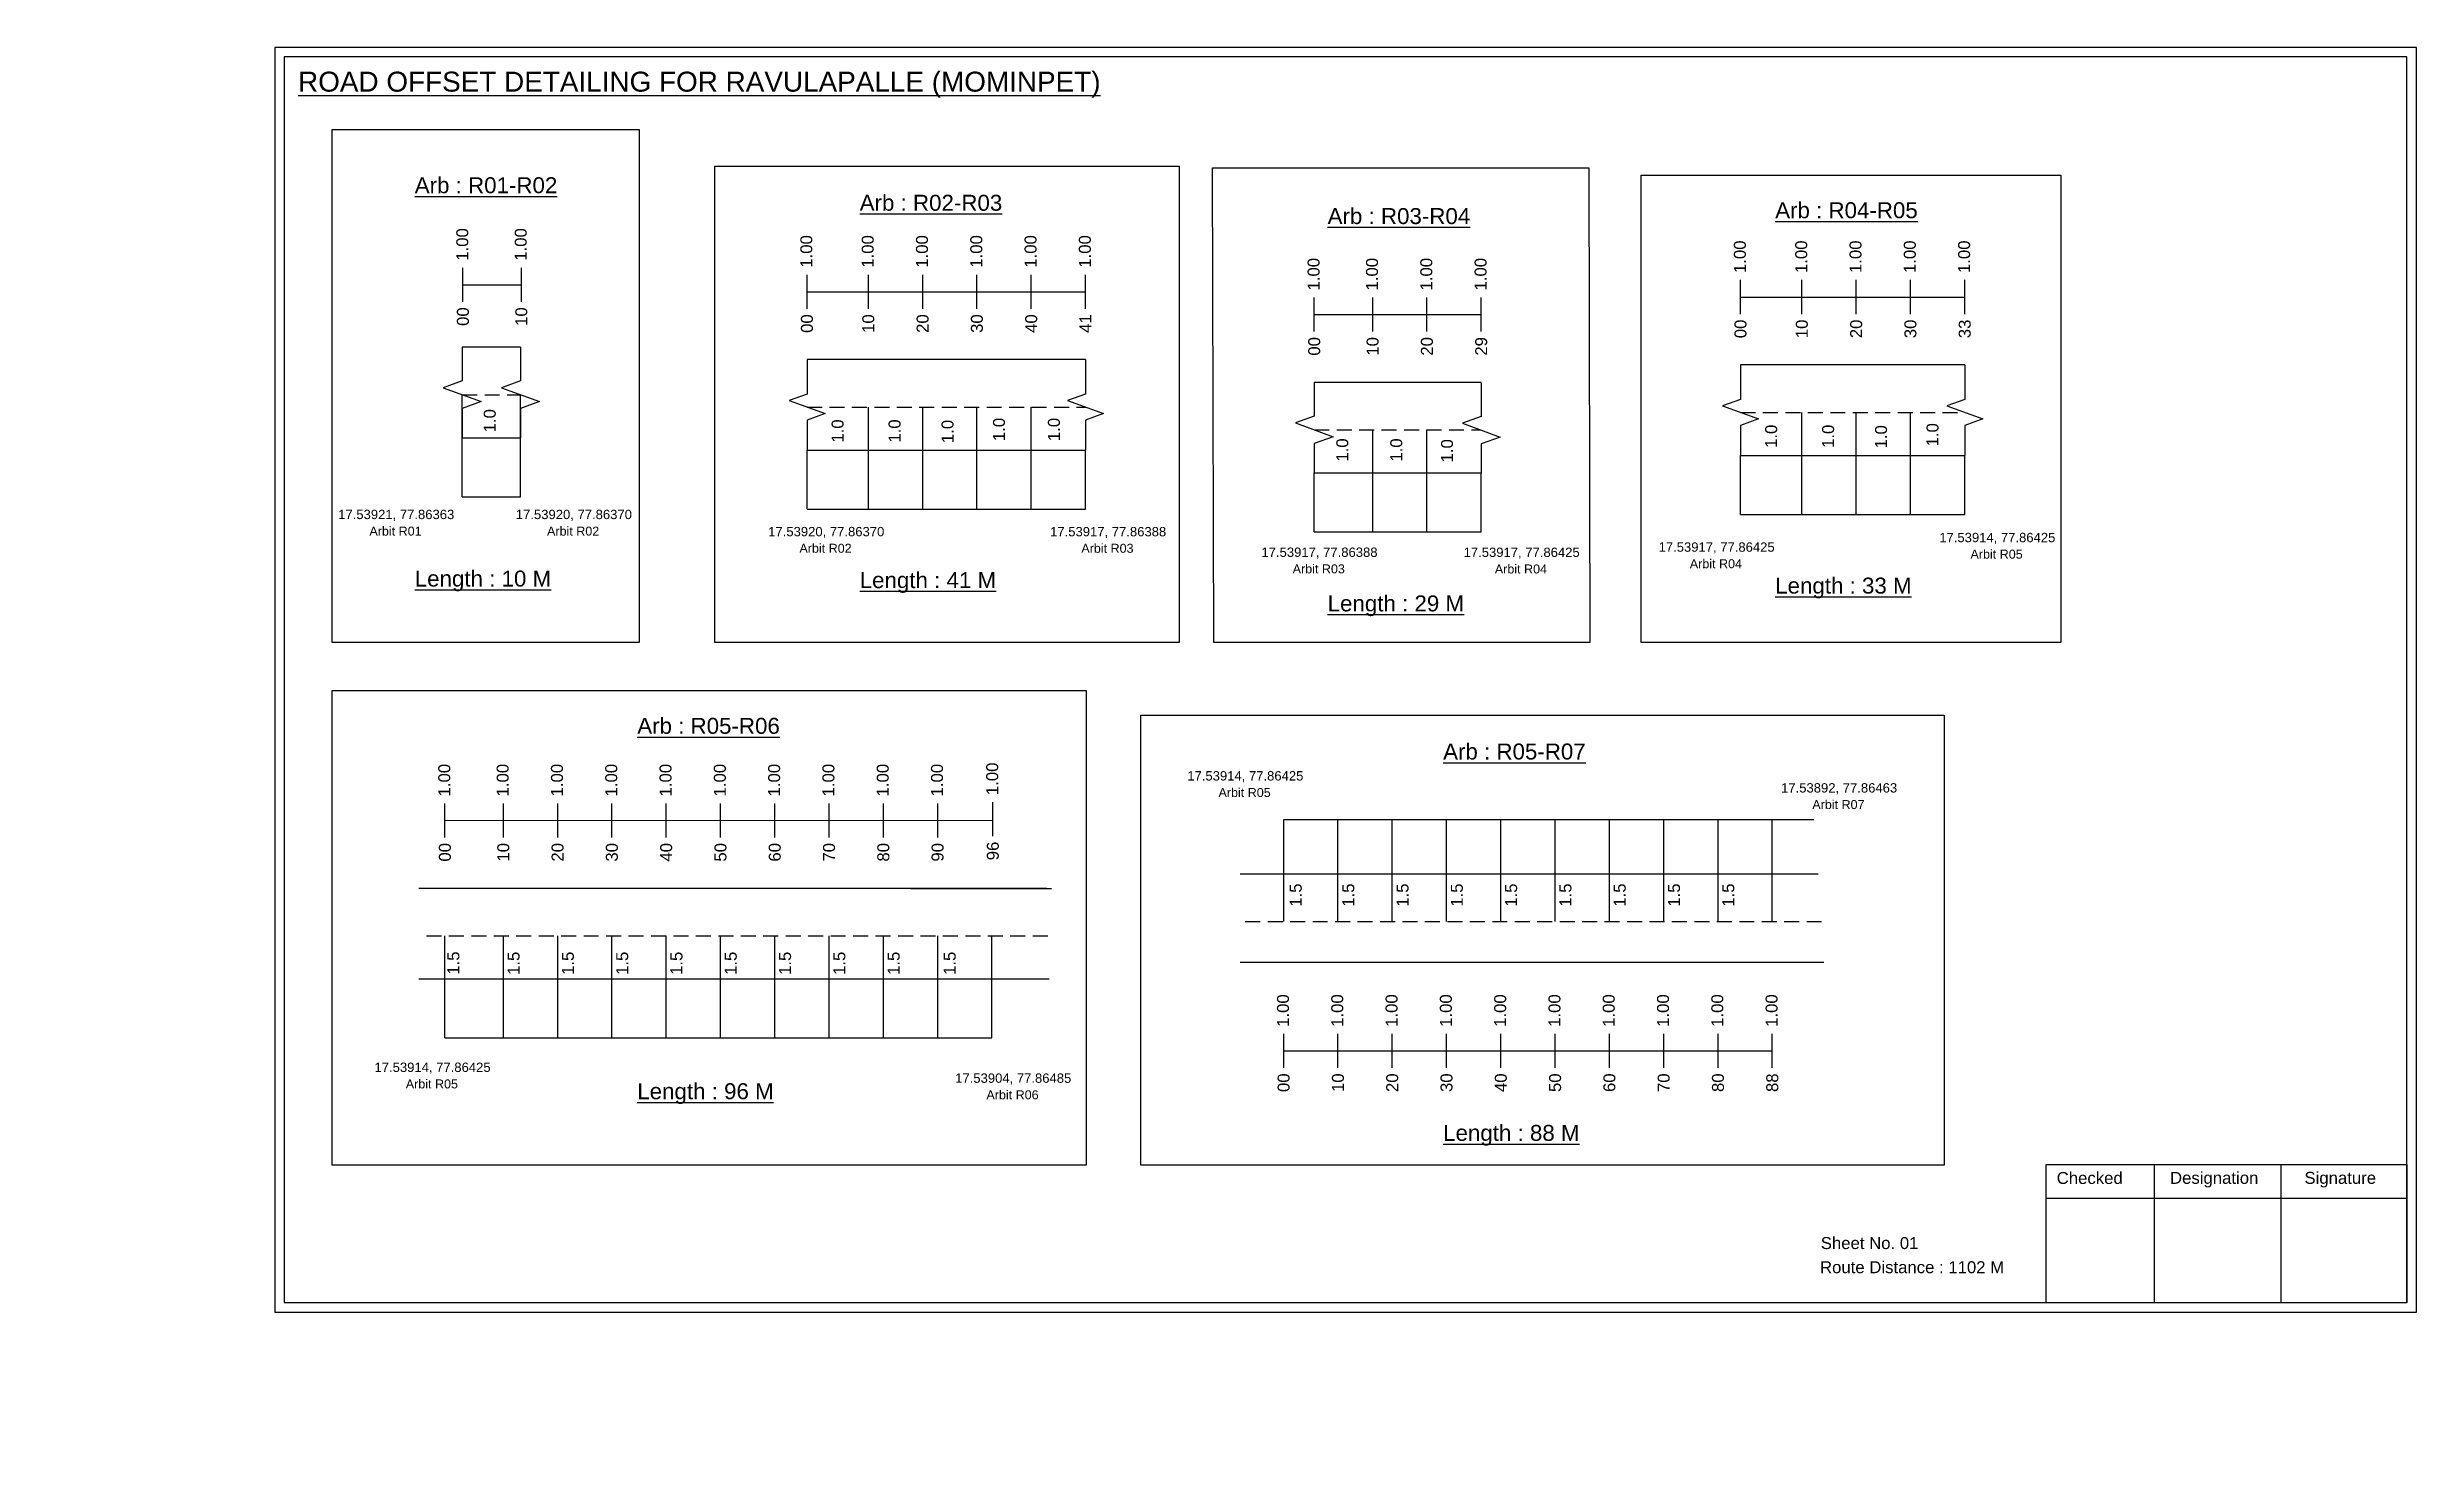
# Model space of a CAD drawing. Header units: inches. Extents: x 650 to 5493, y 229 to 773.
# Drawn here: x 3439 to 4033, y 229 to 583 of the extents above; entities that cross this region are included whole.
import ezdxf

# ---------------------------------------------------------------- set-up
doc = ezdxf.new("R2010")
doc.units = ezdxf.units.IN
doc.header["$MEASUREMENT"] = 0
doc.linetypes.add('DASHED2', pattern=[0.375, 0.25, -0.125])
doc.layers.add('PDF_Geometry', color=7, linetype='Continuous')
doc.layers.add('PDF_Text', color=5, linetype='Continuous')
doc.styles.add('PDF Arial', font='arial.ttf')
doc.styles.get("Standard").update_dxf_attribs({"font": 'arial.ttf'})

msp = doc.modelspace()

# ---------------------------------------------------------------- texts
at = {"color": 242, "true_color": 0xcd2027}
for s, height, p in [('%%UROAD OFFSET DETAILING FOR RAVULAPALLE (MOMINPET)', 5, (3502.09, 572.4)), ('%%UArb : R01-R02', 4, (3531.32, 546.96)), ('%%UArb : R02-R03', 4, (3642.78, 542.57)), ('%%UArb : R03-R04', 4, (3760, 539.24)), ('%%UArb : R04-R05', 4, (3872.11, 540.7)), ('%%ULength : 10 M', 4, (3531.32, 448.46)), ('%%ULength : 41 M', 4, (3642.78, 448.07)), ('%%ULength : 29 M', 4, (3760, 442.24)), ('%%ULength : 33 M', 4, (3872.11, 446.7)), ('%%UArb : R05-R06', 4, (3587.06, 411.58)), ('%%UArb : R05-R07', 4, (3788.93, 405.15)), ('%%ULength : 96 M', 4, (3587.06, 320.08)), ('%%ULength : 88 M', 4, (3788.93, 309.65))]:
    msp.add_text(s, height=height, dxfattribs=at).set_placement(p)
at = {"color": 217, "true_color": 0x93278f}
for s, p in [('1.00', (3544.73, 530.05)), ('1.00', (3559.36, 530.05)), ('1.00', (3630.91, 528.3)), ('1.00', (3646.28, 528.3)), ('1.00', (3659.88, 528.3)), ('1.00', (3673.48, 528.3)), ('1.00', (3687.08, 528.3)), ('1.00', (3700.68, 528.3)), ('1.00', (3864.76, 526.97)), ('1.00', (3880.13, 526.97)), ('1.00', (3893.73, 526.97)), ('1.00', (3907.33, 526.97)), ('1.00', (3920.93, 526.97)), ('1.00', (3757.98, 522.6)), ('1.00', (3772.61, 522.6)), ('1.00', (3786.21, 522.6)), ('1.00', (3799.81, 522.6)), ('00', (3544.88, 513.73)), ('10', (3559.51, 513.73)), ('00', (3631.06, 511.98)), ('10', (3646.43, 511.98)), ('20', (3660.03, 511.98)), ('30', (3673.63, 511.98)), ('40', (3687.23, 511.98)), ('41', (3700.83, 511.98)), ('00', (3758.13, 506.28)), ('10', (3772.76, 506.28)), ('20', (3786.36, 506.28)), ('29', (3799.96, 506.28)), ('00', (3864.91, 510.65)), ('10', (3880.28, 510.65)), ('20', (3893.88, 510.65)), ('30', (3907.48, 510.65)), ('33', (3921.08, 510.65)), ('1.00', (3540.21, 395.9)), ('1.00', (3554.84, 395.9)), ('1.00', (3568.44, 395.9)), ('1.00', (3582.04, 395.9)), ('1.00', (3595.64, 395.9)), ('1.00', (3609.24, 395.9)), ('1.00', (3622.84, 395.9)), ('1.00', (3636.44, 395.9)), ('1.00', (3650.04, 395.9)), ('1.00', (3663.64, 395.9)), ('1.00', (3677.47, 396.23)), ('00', (3540.36, 379.58)), ('10', (3554.99, 379.58)), ('20', (3568.59, 379.58)), ('30', (3582.19, 379.58)), ('40', (3595.79, 379.58)), ('50', (3609.39, 379.58)), ('60', (3622.99, 379.58)), ('70', (3636.59, 379.58)), ('80', (3650.19, 379.58)), ('90', (3663.79, 379.58)), ('96', (3677.62, 379.91)), ('1.00', (3750.31, 338.2)), ('1.00', (3763.91, 338.2)), ('1.00', (3777.51, 338.2)), ('1.00', (3791.11, 338.2)), ('1.00', (3804.71, 338.2)), ('1.00', (3818.31, 338.2)), ('1.00', (3831.91, 338.2)), ('1.00', (3845.51, 338.2)), ('1.00', (3859.11, 338.2)), ('1.00', (3872.71, 338.2)), ('00', (3750.47, 321.88)), ('10', (3764.07, 321.88)), ('20', (3777.67, 321.88)), ('30', (3791.27, 321.88)), ('40', (3804.87, 321.88)), ('50', (3818.47, 321.88)), ('60', (3832.07, 321.88)), ('70', (3845.67, 321.88)), ('80', (3859.27, 321.88)), ('88', (3872.87, 321.88))]:
    msp.add_text(s, height=3, rotation=90, dxfattribs=at).set_placement(p)
for s, p in [('1.0', (3551.6, 487.07)), ('1.0', (3638.74, 484.5)), ('1.0', (3653.01, 484.5)), ('1.0', (3666.28, 484.38)), ('1.0', (3679.17, 484.88)), ('1.0', (3692.93, 484.88)), ('1.0', (3872.59, 483.17)), ('1.0', (3886.86, 483.17)), ('1.0', (3900.12, 483.05)), ('1.0', (3913.01, 483.55)), ('1.0', (3765.17, 479.74)), ('1.0', (3778.69, 479.74)), ('1.0', (3791.4, 479.54)), ('1.5', (3753.5, 368.28)), ('1.5', (3766.66, 368.28)), ('1.5', (3780.26, 368.28)), ('1.5', (3793.86, 368.28)), ('1.5', (3807.46, 368.28)), ('1.5', (3821.06, 368.28)), ('1.5', (3834.66, 368.28)), ('1.5', (3848.26, 368.28)), ('1.5', (3861.86, 368.28)), ('1.5', (3542.49, 351.25)), ('1.5', (3557.58, 351.19)), ('1.5', (3571.18, 351.19)), ('1.5', (3584.78, 351.19)), ('1.5', (3598.38, 351.19)), ('1.5', (3611.98, 351.19)), ('1.5', (3625.58, 351.19)), ('1.5', (3639.18, 351.19)), ('1.5', (3652.78, 351.19)), ('1.5', (3666.81, 351.19))]:
    msp.add_text(s, height=3, rotation=90).set_placement(p)
at = {"color": 5}
for s, height, p in [('17.53921, 77.86363', 2.34, (3512.14, 465.35)), ('Arbit R01', 2.246, (3519.96, 461.22)), ('17.53920, 77.86370', 2.34, (3556.64, 465.35)), ('Arbit R02', 2.246, (3564.46, 461.22)), ('17.53920, 77.86370', 2.34, (3619.86, 461.05)), ('17.53917, 77.86388', 2.34, (3690.48, 461.04)), ('Arbit R02', 2.246, (3627.68, 456.93)), ('Arbit R03', 2.246, (3698.3, 456.92)), ('17.53917, 77.86388', 2.34, (3743.42, 455.89)), ('17.53917, 77.86425', 2.34, (3794.06, 455.87)), ('17.53917, 77.86425', 2.34, (3842.9, 457.18)), ('17.53914, 77.86425', 2.34, (3913.21, 459.57)), ('Arbit R05', 2.246, (3921.03, 455.45)), ('Arbit R03', 2.246, (3751.24, 451.77)), ('Arbit R04', 2.246, (3801.88, 451.74)), ('Arbit R04', 2.246, (3850.72, 453.05)), ('17.53914, 77.86425', 2.34, (3724.84, 399.89)), ('Arbit R05', 2.246, (3732.66, 395.76)), ('17.53892, 77.86463', 2.34, (3873.59, 396.88)), ('Arbit R07', 2.246, (3881.41, 392.75)), ('17.53914, 77.86425', 2.34, (3521.24, 326.91)), ('17.53904, 77.86485', 2.34, (3666.7, 324.19)), ('Arbit R05', 2.246, (3529.07, 322.79)), ('Arbit R06', 2.246, (3674.52, 320.06))]:
    msp.add_text(s, height=height, dxfattribs=at).set_placement(p)
for s, p in [('Sheet No. 01', (3883.53, 282.56)), ('Route Distance : 1102 M', (3883.34, 276.51))]:
    msp.add_text(s, height=3).set_placement(p)
at = {"layer": 'PDF_Text', "color": 7, "attachment_point": 7, "style": 'PDF Arial'}
for s, insert, char_height in [('Checked', (3942.63, 298.81), 3.001), ('Designation', (3971.01, 297.98), 3.0006), ('Signature', (4004.69, 297.98), 3.001)]:
    msp.add_mtext(s, dxfattribs=dict(at, insert=insert, char_height=char_height))

# ---------------------------------------------------------------- linework, layer by layer
at = {"color": 217, "true_color": 0x93278f}
for p, q in [((3543.4, 519.75), (3543.4, 528.31)), ((3558.03, 519.75), (3558.03, 528.31)), ((3543.4, 524.03), (3558.03, 524.04)), ((3629.59, 518), (3629.59, 526.56)), ((3644.96, 518), (3644.96, 526.56)), ((3658.56, 518), (3658.56, 526.56)), ((3672.16, 518), (3672.16, 526.56)), ((3685.76, 518), (3685.76, 526.56)), ((3699.36, 518), (3699.36, 526.56)), ((3863.43, 516.67), (3863.43, 525.23)), ((3878.8, 516.67), (3878.8, 525.23)), ((3892.4, 516.67), (3892.4, 525.23)), ((3906, 516.67), (3906, 525.23)), ((3919.6, 516.67), (3919.6, 525.23)), ((3629.59, 522.27), (3699.36, 522.27)), ((3756.65, 512.31), (3756.65, 520.87)), ((3756.65, 516.59), (3798.48, 516.59)), ((3771.28, 512.31), (3771.28, 520.87)), ((3784.88, 512.31), (3784.88, 520.87)), ((3798.48, 512.31), (3798.48, 520.87)), ((3863.43, 520.94), (3919.6, 520.94)), ((3538.89, 385.61), (3538.89, 394.16)), ((3553.52, 385.61), (3553.52, 394.16)), ((3567.12, 385.61), (3567.12, 394.16)), ((3580.72, 385.61), (3580.72, 394.16)), ((3594.32, 385.61), (3594.32, 394.16)), ((3607.92, 385.61), (3607.92, 394.16)), ((3621.52, 385.61), (3621.52, 394.16)), ((3635.12, 385.61), (3635.12, 394.16)), ((3648.72, 385.61), (3648.72, 394.16)), ((3662.32, 385.61), (3662.32, 394.16)), ((3676.14, 385.93), (3676.14, 394.49)), ((3538.89, 389.88), (3676.14, 389.96)), ((3748.99, 327.91), (3748.99, 336.46)), ((3762.59, 327.91), (3762.59, 336.46)), ((3776.19, 327.91), (3776.19, 336.46)), ((3789.79, 327.91), (3789.79, 336.46)), ((3803.39, 327.91), (3803.39, 336.46)), ((3816.99, 327.91), (3816.99, 336.46)), ((3830.59, 327.91), (3830.59, 336.46)), ((3844.19, 327.91), (3844.19, 336.46)), ((3857.79, 327.91), (3857.79, 336.46)), ((3871.39, 327.91), (3871.39, 336.46)), ((3748.99, 332.18), (3871.39, 332.2))]:
    msp.add_line(p, q, dxfattribs=at)
for p, q in [((3557.83, 508.39), (3543.21, 508.39)), ((3699.36, 505.28), (3629.59, 505.28)), ((3798.48, 499.59), (3756.65, 499.59)), ((3919.6, 503.95), (3863.43, 503.95)), ((3543.21, 470.97), (3543.21, 496.51)), ((3557.83, 470.97), (3557.83, 496.51)), ((3644.96, 467.86), (3644.96, 493.4)), ((3658.56, 467.86), (3658.56, 493.4)), ((3672.16, 467.86), (3672.16, 493.4)), ((3685.76, 467.86), (3685.76, 493.4)), ((3771.28, 462.17), (3771.28, 487.7)), ((3784.88, 462.17), (3784.88, 487.7)), ((3878.8, 466.53), (3878.8, 492.07)), ((3892.4, 466.53), (3892.4, 492.07)), ((3906, 466.53), (3906, 492.07)), ((3543.21, 485.71), (3557.83, 485.71)), ((3629.59, 482.59), (3699.36, 482.59)), ((3629.59, 467.86), (3629.59, 482.59)), ((3699.36, 467.86), (3699.36, 482.59)), ((3863.43, 481.26), (3919.6, 481.26)), ((3863.43, 466.53), (3863.43, 481.26)), ((3919.6, 466.53), (3919.6, 481.26)), ((3756.65, 476.9), (3782.21, 476.9)), ((3756.65, 462.17), (3756.65, 476.9)), ((3782.21, 476.9), (3798.48, 476.9)), ((3798.48, 462.17), (3798.48, 476.9)), ((3748.99, 364.61), (3748.99, 390.14)), ((3762.59, 364.61), (3762.59, 390.14)), ((3776.19, 364.61), (3776.19, 390.14)), ((3789.79, 364.61), (3789.79, 390.14)), ((3803.39, 364.61), (3803.39, 390.14)), ((3816.99, 364.61), (3816.99, 390.14)), ((3830.59, 364.61), (3830.59, 390.14)), ((3844.19, 364.61), (3844.19, 390.14)), ((3857.79, 364.61), (3857.79, 390.14)), ((3871.39, 364.61), (3871.39, 390.14)), ((3738.11, 376.49), (3882.9, 376.49)), ((3689.58, 372.88), (3532.33, 372.88)), ((3655.57, 372.88), (3690.82, 372.88)), ((3538.89, 335.46), (3538.89, 361)), ((3553.52, 335.46), (3553.52, 361)), ((3567.12, 335.46), (3567.12, 361)), ((3580.72, 335.46), (3580.72, 361)), ((3594.32, 335.46), (3594.32, 361)), ((3607.92, 335.46), (3607.92, 361)), ((3621.52, 335.46), (3621.52, 361)), ((3635.12, 335.46), (3635.12, 361)), ((3648.72, 335.46), (3648.72, 361)), ((3662.32, 335.46), (3662.32, 361)), ((3675.92, 335.46), (3675.92, 361)), ((3532.33, 350.2), (3564.45, 350.2)), ((3564.45, 350.2), (3690.27, 350.2)), ((3884.31, 354.3), (3738.11, 354.3))]:
    msp.add_line(p, q)
at = {"linetype": 'DASHED2', "ltscale": 15}
for p, q in [((3543.21, 496.51), (3557.83, 496.51)), ((3629.59, 493.4), (3699.36, 493.4)), ((3756.65, 487.7), (3798.48, 487.7)), ((3863.43, 492.07), (3919.6, 492.07)), ((3739.38, 364.61), (3883.74, 364.61)), ((3534.26, 361), (3690.56, 361))]:
    msp.add_line(p, q, dxfattribs=at)
at = {"color": 5}
for p, q in [((3543.21, 470.97), (3557.83, 470.97)), ((3629.59, 467.86), (3699.36, 467.86)), ((3863.43, 466.53), (3919.6, 466.53)), ((3756.65, 462.17), (3798.48, 462.17)), ((3748.99, 390.14), (3881.76, 390.14)), ((3538.89, 335.46), (3675.92, 335.46))]:
    msp.add_line(p, q, dxfattribs=at)
for points in [[(3510.61, 562.94), (3587.55, 562.94), (3587.55, 434.49), (3510.61, 434.49)], [(3606.49, 553.7), (3722.84, 553.7), (3722.84, 434.49), (3606.49, 434.49)], [(3731.19, 553.31), (3825.43, 553.31), (3825.72, 434.49), (3731.48, 434.49)], [(3838.54, 551.5), (3943.7, 551.5), (3943.7, 434.49), (3838.54, 434.49)], [(3510.61, 422.41), (3699.54, 422.41), (3699.54, 303.59), (3510.61, 303.59)], [(3713.21, 416.27), (3914.45, 416.27), (3914.45, 303.59), (3713.21, 303.59)]]:
    msp.add_lwpolyline(points, close=True)
at = {"linetype": 'Continuous'}
for points in [[(3543.21, 508.39), (3543.21, 499.96), (3538.46, 498.24), (3547.95, 494.78), (3543.21, 493.06), (3543.21, 485.71)], [(3557.83, 508.39), (3557.83, 499.96), (3553.09, 498.24), (3562.58, 494.78), (3557.83, 493.06), (3557.83, 485.71)], [(3629.59, 505.28), (3629.59, 496.67), (3625.09, 495.03), (3634.09, 491.76), (3629.59, 490.12), (3629.59, 482.59)], [(3699.36, 505.28), (3699.36, 496.67), (3694.86, 495.03), (3703.85, 491.76), (3699.36, 490.12), (3699.36, 482.59)], [(3756.65, 499.59), (3756.65, 491.15), (3751.91, 489.43), (3761.4, 485.98), (3756.65, 484.25), (3756.65, 476.9)], [(3798.48, 499.51), (3798.48, 491.08), (3793.74, 489.35), (3803.22, 485.9), (3798.48, 484.17), (3798.48, 476.82)], [(3863.43, 503.95), (3863.43, 495.34), (3858.93, 493.7), (3867.93, 490.43), (3863.43, 488.79), (3863.43, 481.26)], [(3919.6, 503.95), (3919.6, 495.34), (3915.1, 493.7), (3924.1, 490.43), (3919.6, 488.79), (3919.6, 481.26)], [(3919.6, 503.95), (3919.6, 495.34), (3915.1, 493.7), (3924.1, 490.43), (3919.6, 488.79), (3919.6, 481.26)]]:
    msp.add_lwpolyline(points, dxfattribs=at)
msp.add_arc((3469.29, 259.08), 30, 0, 0)
at = {"layer": 'PDF_Geometry'}
for points in [[(3496.31, 583.48), (3496.31, 266.77), (4032.79, 266.77), (4032.79, 583.48)], [(3498.64, 581.15), (3498.64, 269.19), (4030.37, 269.19), (4030.37, 581.15)]]:
    msp.add_lwpolyline(points, close=True, dxfattribs=at)
at = {"layer": 'PDF_Geometry', "color": 242, "true_color": 0xcc1f26}
msp.add_lwpolyline([(4030.37, 269.09), (3940.03, 269.09), (3940.03, 303.7), (4030.37, 303.7)], close=True, dxfattribs=at)
for points in [[(3967.01, 303.7), (3967.01, 269.09)], [(3998.74, 303.7), (3998.74, 269.09)], [(3940.03, 295.33), (4030.37, 295.33)]]:
    msp.add_lwpolyline(points, dxfattribs=at)

msp.set_redraw_order([(e.dxf.handle, doc.entitydb.next_handle()) for e in msp.query("TEXT MTEXT ATTDEF DIMENSION ARC_DIMENSION")])  # texts and dimensions are drawn at this point

doc.saveas('drawing.dxf')
